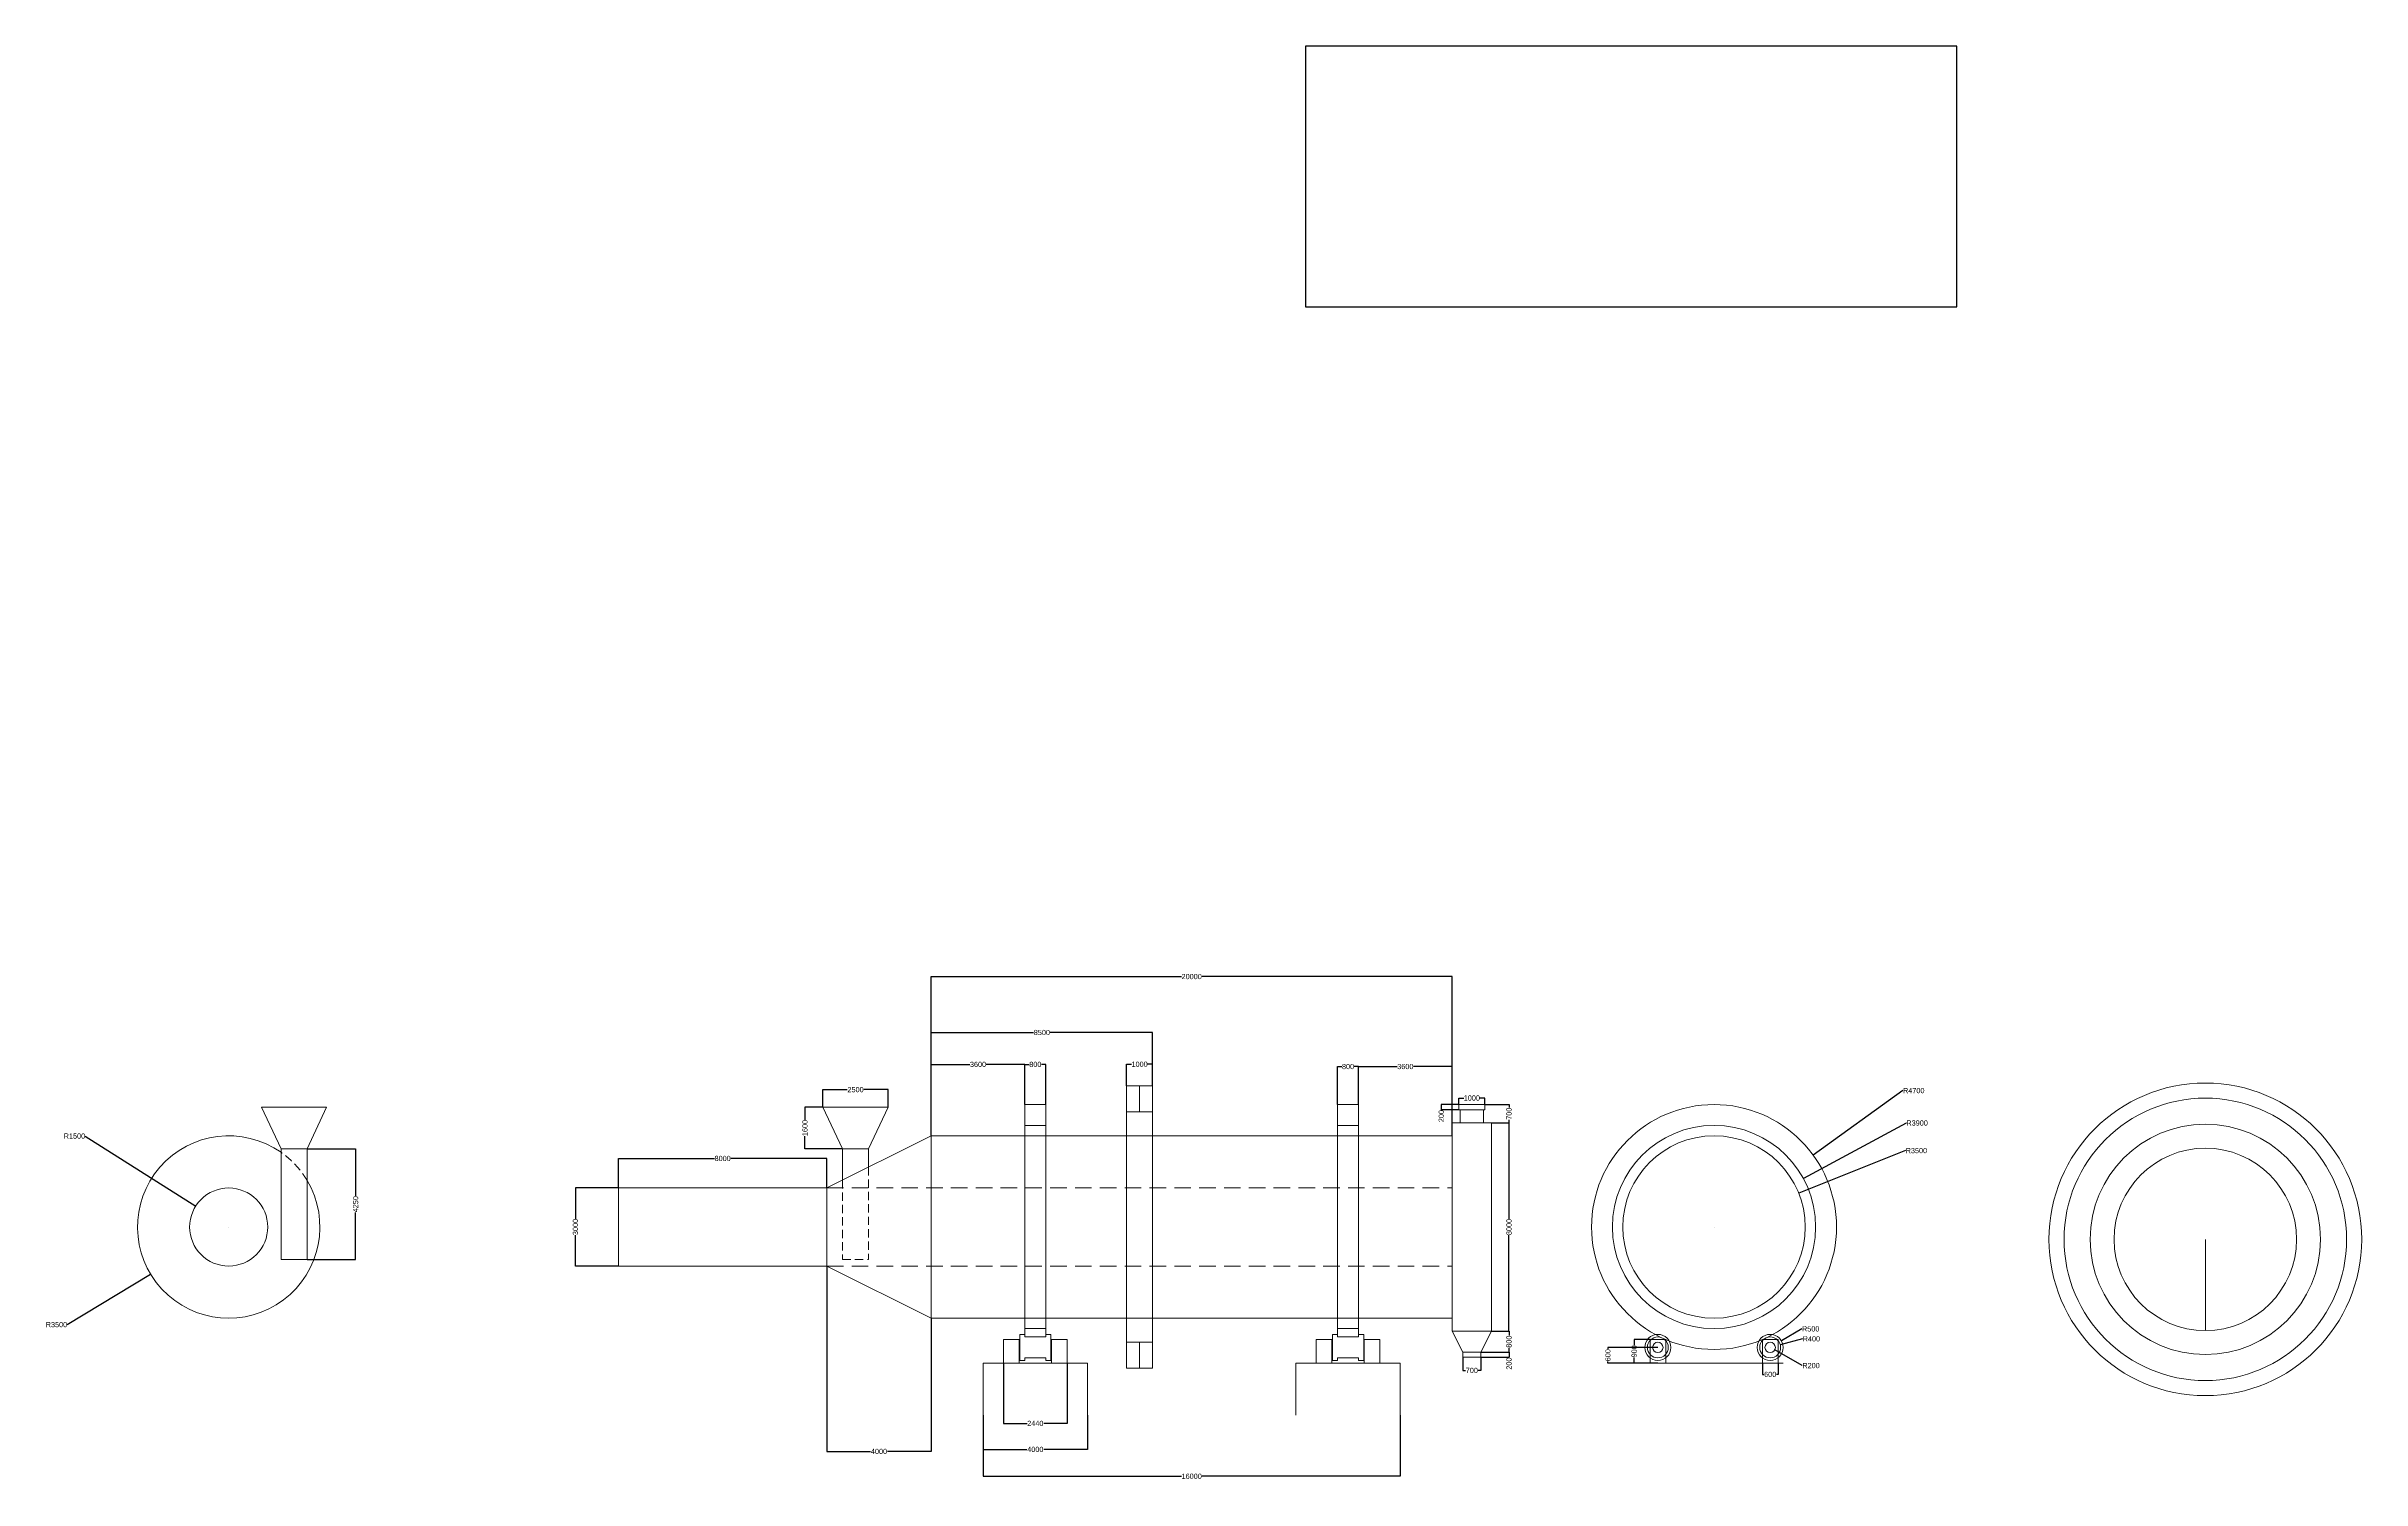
# Model space of a CAD drawing. Header units: millimetres. Extents: x -31392 to 57462, y -8726 to 46302.
import ezdxf

# ---------------------------------------------------------------- set-up
doc = ezdxf.new("R2010")
doc.units = ezdxf.units.MM
doc.linetypes.add('HIDDEN', pattern=[9.524999999999999, 6.35, -3.175])
doc.layers.add('Dimension', color=10, linetype='Continuous')
doc.layers.add('Hidden', color=7, linetype='HIDDEN', lineweight=18)
doc.layers.add('Solid line', color=7, linetype='Continuous', lineweight=18)
doc.styles.get("Standard").update_dxf_attribs({"font": 'arial.ttf'})
doc.dimstyles.get("Standard").update_dxf_attribs({"dimtxt": 200, "dimasz": 0.18, "dimexe": 0.18, "dimexo": 0.0625, "dimgap": 20, "dimtad": 0, "dimdec": 0, "dimzin": 0, "dimdsep": 46, "dimtxsty": 'Standard', "dimcen": 0.09, "dimadec": 0, "dimazin": 0, "dimtfac": 1, "dimtdec": 0, "dimtofl": 0, "dimtmove": 0, "dimatfit": 3, "dimfxl": 1, "dimtolj": 1, "dimtzin": 0, "dimarcsym": 0})
doc.dimstyles.new('Standard$4', dxfattribs={"dimtxt": 200, "dimasz": 0.18, "dimexe": 0.18, "dimexo": 0.0625, "dimgap": 20, "dimtad": 0, "dimtoh": 1, "dimdec": 0, "dimzin": 0, "dimdsep": 46, "dimtxsty": 'Standard', "dimcen": 0.09, "dimadec": 0, "dimazin": 0, "dimtfac": 1, "dimtdec": 0, "dimtofl": 0, "dimtmove": 0, "dimatfit": 3, "dimfxl": 1, "dimtolj": 1, "dimtzin": 0, "dimarcsym": 0})

# ---------------------------------------------------------------- blocks, each defined once
blk = doc.blocks.new('*D5')
at = {"layer": 'Defpoints', "color": 0, "transparency": 16777216}
for p in [(22812.84296285019, 5675.548020448492), (23812.84296285019, 5926.099673269448), (23812.84296285019, 5675.548020448492)]:
    blk.add_point(p, dxfattribs=at)
at = {"layer": 'Dimension', "color": 0, "lineweight": -2, "transparency": 16777216}
for p, q in [((22812.84296285019, 5675.610520448492), (22812.84296285019, 5926.279673269448)), ((22813.02296285019, 5926.099673269448), (23003.96165316397, 5926.099673269448)), ((23812.66296285019, 5926.099673269448), (23621.72427253641, 5926.099673269448)), ((23812.84296285019, 5675.610520448492), (23812.84296285019, 5926.279673269448))]:
    blk.add_line(p, q, dxfattribs=at)
at = {"layer": 'Dimension', "color": 0, "transparency": 16777216}
for points in [[(22813.02296285019, 5926.129673269447), (22813.02296285019, 5926.069673269448), (22812.84296285019, 5926.099673269448)], [(23812.66296285019, 5926.129673269447), (23812.66296285019, 5926.069673269448), (23812.84296285019, 5926.099673269448)]]:
    blk.add_solid(points, dxfattribs=at)
at = {"layer": 'Dimension', "color": 0, "transparency": 16777216, "insert": (23312.84296285019, 5926.099673269448), "char_height": 200, "attachment_point": 5}
blk.add_mtext('\\A1;1000', dxfattribs=at)
blk = doc.blocks.new('*D8')
at = {"layer": 'Defpoints', "color": 0, "transparency": 16777216}
for p in [(24062.84296285019, 4975.548020448494), (24062.84296285019, -3024.451979551507), (24739.53298954043, -3024.451979551507)]:
    blk.add_point(p, dxfattribs=at)
at = {"layer": 'Dimension', "color": 0, "lineweight": -2, "transparency": 16777216}
for p, q in [((24062.90546285019, 4975.548020448494), (24739.71298954043, 4975.548020448494)), ((24739.53298954043, 4975.368020448494), (24739.53298954043, 1293.979125496242)), ((24739.53298954043, -3024.271979551507), (24739.53298954043, 657.1169154007441)), ((24062.90546285019, -3024.451979551507), (24739.71298954043, -3024.451979551507))]:
    blk.add_line(p, q, dxfattribs=at)
at = {"layer": 'Dimension', "color": 0, "transparency": 16777216}
for points in [[(24739.50298954043, 4975.368020448494), (24739.56298954043, 4975.368020448494), (24739.53298954043, 4975.548020448494)], [(24739.50298954043, -3024.271979551507), (24739.56298954043, -3024.271979551507), (24739.53298954043, -3024.451979551507)]]:
    blk.add_solid(points, dxfattribs=at)
at = {"layer": 'Dimension', "color": 0, "transparency": 16777216, "insert": (24739.53298954042, 975.548020448486), "char_height": 200, "attachment_point": 5, "rotation": 90}
blk.add_mtext('\\A1;8000', dxfattribs=at)
blk = doc.blocks.new('*D9')
at = {"layer": 'Defpoints', "color": 0, "transparency": 16777216}
for p in [(22962.84296285019, -4024.451979551508), (23662.84296285019, -4024.451979551508), (23662.84296285019, -4531.256753402093)]:
    blk.add_point(p, dxfattribs=at)
at = {"layer": 'Dimension', "color": 0, "lineweight": -2, "transparency": 16777216}
for p, q in [((22962.84296285019, -4024.514479551508), (22962.84296285019, -4531.436753402093)), ((23662.84296285019, -4024.514479551508), (23662.84296285019, -4531.436753402093)), ((22963.02296285019, -4531.256753402093), (23073.06124388702, -4531.256753402093)), ((23662.66296285019, -4531.256753402093), (23552.62468181335, -4531.256753402093))]:
    blk.add_line(p, q, dxfattribs=at)
at = {"layer": 'Dimension', "color": 0, "transparency": 16777216}
for points in [[(22963.02296285019, -4531.226753402093), (22963.02296285019, -4531.286753402092), (22962.84296285019, -4531.256753402093)], [(23662.66296285019, -4531.226753402093), (23662.66296285019, -4531.286753402092), (23662.84296285019, -4531.256753402093)]]:
    blk.add_solid(points, dxfattribs=at)
at = {"layer": 'Dimension', "color": 0, "transparency": 16777216, "insert": (23312.84296285019, -4531.256753402093), "char_height": 200, "attachment_point": 5}
blk.add_mtext('\\A1;700', dxfattribs=at)
blk = doc.blocks.new('*D10')
at = {"layer": 'Defpoints', "color": 0, "transparency": 16777216}
for p in [(23662.84296285019, -3824.45197955151), (23662.84296285019, -4024.451979551509), (24739.71298954046, -4024.451979551509)]:
    blk.add_point(p, dxfattribs=at)
at = {"layer": 'Dimension', "color": 0, "lineweight": -2, "transparency": 16777216}
for p, q in [((23662.90546285019, -3824.45197955151), (24739.89298954046, -3824.45197955151)), ((23662.90546285019, -4024.451979551509), (24739.89298954046, -4024.451979551509)), ((24739.71298954046, -3824.63197955151), (24739.71298954046, -4024.27197955151)), ((24739.71298954046, -4024.451979551509), (24739.71298954046, -4024.631979551509))]:
    blk.add_line(p, q, dxfattribs=at)
at = {"layer": 'Dimension', "color": 0, "transparency": 16777216}
for points in [[(24739.68298954046, -3824.63197955151), (24739.74298954046, -3824.63197955151), (24739.71298954046, -3824.45197955151)], [(24739.68298954046, -4024.27197955151), (24739.74298954046, -4024.27197955151), (24739.71298954046, -4024.451979551509)]]:
    blk.add_solid(points, dxfattribs=at)
at = {"layer": 'Dimension', "color": 0, "transparency": 16777216, "insert": (24739.71298954045, -4266.937573003084), "char_height": 200, "attachment_point": 5, "rotation": 90}
blk.add_mtext('\\A1;200', dxfattribs=at)
blk = doc.blocks.new('*D11')
at = {"layer": 'Defpoints', "color": 0, "transparency": 16777216}
for p in [(24739.71298954044, -3024.451979551508), (24362.35645779449, -3824.451979551512), (24739.71298954044, -3824.451979551512)]:
    blk.add_point(p, dxfattribs=at)
at = {"layer": 'Dimension', "color": 0, "lineweight": -2, "transparency": 16777216}
for p, q in [((24739.65048954044, -3024.451979551508), (24739.53298954044, -3024.451979551508)), ((24739.71298954044, -3024.631979551508), (24739.71298954044, -3183.715281052192)), ((24362.41895779449, -3824.451979551512), (24739.89298954044, -3824.451979551512)), ((24739.71298954044, -3824.271979551512), (24739.71298954044, -3665.188678050828))]:
    blk.add_line(p, q, dxfattribs=at)
at = {"layer": 'Dimension', "color": 0, "transparency": 16777216}
for points in [[(24739.68298954044, -3024.631979551508), (24739.74298954044, -3024.631979551508), (24739.71298954044, -3024.451979551508)], [(24739.68298954044, -3824.271979551512), (24739.74298954044, -3824.271979551512), (24739.71298954044, -3824.451979551512)]]:
    blk.add_solid(points, dxfattribs=at)
at = {"layer": 'Dimension', "color": 0, "transparency": 16777216, "insert": (24739.71298954044, -3424.451979551516), "char_height": 200, "attachment_point": 5, "rotation": 90}
blk.add_mtext('\\A1;800', dxfattribs=at)
blk = doc.blocks.new('*D12')
at = {"layer": 'Defpoints', "color": 0, "transparency": 16777216}
for p in [(23812.84296285019, 5675.548020448494), (24739.71298954046, 5675.548020448494), (24062.84296285019, 4975.548020448494)]:
    blk.add_point(p, dxfattribs=at)
at = {"layer": 'Dimension', "color": 0, "lineweight": -2, "transparency": 16777216}
for p, q in [((23812.90546285019, 5675.548020448494), (24739.89298954046, 5675.548020448494)), ((24739.71298954046, 5675.368020448494), (24739.71298954046, 5565.329739411659)), ((24062.90546285019, 4975.548020448494), (24739.89298954046, 4975.548020448494)), ((24739.71298954046, 4975.728020448494), (24739.71298954046, 5085.766301485329))]:
    blk.add_line(p, q, dxfattribs=at)
at = {"layer": 'Dimension', "color": 0, "transparency": 16777216}
for points in [[(24739.68298954046, 5675.368020448494), (24739.74298954046, 5675.368020448494), (24739.71298954046, 5675.548020448494)], [(24739.68298954046, 4975.728020448494), (24739.74298954046, 4975.728020448494), (24739.71298954046, 4975.548020448494)]]:
    blk.add_solid(points, dxfattribs=at)
at = {"layer": 'Dimension', "color": 0, "transparency": 16777216, "insert": (24739.71298954045, 5325.548020448486), "char_height": 200, "attachment_point": 5, "rotation": 90}
blk.add_mtext('\\A1;700', dxfattribs=at)
blk = doc.blocks.new('*D13')
at = {"layer": 'Defpoints', "color": 0, "transparency": 16777216}
for p in [(22140.11812637413, 5475.548020448493), (22812.84296285019, 5675.548020448494), (22812.84296285019, 5475.548020448494)]:
    blk.add_point(p, dxfattribs=at)
at = {"layer": 'Dimension', "color": 0, "lineweight": -2, "transparency": 16777216}
for p, q in [((22812.78046285019, 5675.548020448494), (22139.93812637413, 5675.548020448493)), ((22812.78046285019, 5475.548020448494), (22139.93812637413, 5475.548020448493)), ((22140.11812637413, 5675.368020448493), (22140.11812637413, 5475.728020448493)), ((22140.11812637413, 5475.548020448493), (22140.11812637413, 5475.368020448493))]:
    blk.add_line(p, q, dxfattribs=at)
at = {"layer": 'Dimension', "color": 0, "transparency": 16777216}
for points in [[(22140.08812637413, 5675.368020448493), (22140.14812637413, 5675.368020448493), (22140.11812637413, 5675.548020448493)], [(22140.08812637413, 5475.728020448493), (22140.14812637413, 5475.728020448493), (22140.11812637413, 5475.548020448493)]]:
    blk.add_solid(points, dxfattribs=at)
at = {"layer": 'Dimension', "color": 0, "transparency": 16777216, "insert": (22140.11812637413, 5233.062426996918), "char_height": 200, "attachment_point": 5, "rotation": 90}
blk.add_mtext('\\A1;200', dxfattribs=at)
blk = doc.blocks.new('*D14')
at = {"layer": 'Defpoints', "color": 0, "transparency": 16777216}
for p in [(18962.84296285019, 7134.518856554016), (18162.84296285019, 5675.548020448494), (18962.84296285019, 5675.548020448494)]:
    blk.add_point(p, dxfattribs=at)
at = {"layer": 'Dimension', "color": 0, "lineweight": -2, "transparency": 16777216}
for p, q in [((18162.84296285019, 5675.610520448494), (18162.84296285019, 7134.698856554016)), ((18163.02296285019, 7134.518856554016), (18322.10626435087, 7134.518856554016)), ((18962.66296285019, 7134.518856554016), (18803.5796613495, 7134.518856554016)), ((18962.84296285019, 5675.610520448494), (18962.84296285019, 7134.698856554016))]:
    blk.add_line(p, q, dxfattribs=at)
at = {"layer": 'Dimension', "color": 0, "transparency": 16777216}
for points in [[(18163.02296285019, 7134.548856554015), (18163.02296285019, 7134.488856554016), (18162.84296285019, 7134.518856554016)], [(18962.66296285019, 7134.548856554015), (18962.66296285019, 7134.488856554016), (18962.84296285019, 7134.518856554016)]]:
    blk.add_solid(points, dxfattribs=at)
at = {"layer": 'Dimension', "color": 0, "transparency": 16777216, "insert": (18562.84296285019, 7134.518856554016), "char_height": 200, "attachment_point": 5}
blk.add_mtext('\\A1;800', dxfattribs=at)
blk = doc.blocks.new('*D15')
at = {"layer": 'Defpoints', "color": 0, "transparency": 16777216}
for p in [(-9437.157037149816, 2475.548020448495), (-11087.65944096697, -524.4519795515067), (-9437.157037149816, -524.4519795515064)]:
    blk.add_point(p, dxfattribs=at)
at = {"layer": 'Dimension', "color": 0, "lineweight": -2, "transparency": 16777216}
for p, q in [((-9437.219537149816, 2475.548020448495), (-11087.83944096697, 2475.548020448495)), ((-11087.65944096697, 2475.368020448495), (-11087.65944096697, 1293.77448702421)), ((-11087.65944096697, -524.2719795515068), (-11087.65944096697, 657.3215538727778)), ((-9437.219537149816, -524.4519795515064), (-11087.83944096697, -524.4519795515067))]:
    blk.add_line(p, q, dxfattribs=at)
at = {"layer": 'Dimension', "color": 0, "transparency": 16777216}
for points in [[(-11087.68944096697, 2475.368020448495), (-11087.62944096697, 2475.368020448495), (-11087.65944096697, 2475.548020448495)], [(-11087.68944096697, -524.2719795515068), (-11087.62944096697, -524.2719795515068), (-11087.65944096697, -524.4519795515067)]]:
    blk.add_solid(points, dxfattribs=at)
at = {"layer": 'Dimension', "color": 0, "transparency": 16777216, "insert": (-11087.65944096697, 975.548020448497), "char_height": 200, "attachment_point": 5, "rotation": 90}
blk.add_mtext('\\A1;3000', dxfattribs=at)
blk = doc.blocks.new('*D16')
at = {"layer": 'Defpoints', "color": 0, "transparency": 16777216}
for p in [(-1437.157037149812, 3606.629318801992), (-9437.157037149813, 2475.548020448494), (-1437.157037149812, 2475.548020448492)]:
    blk.add_point(p, dxfattribs=at)
at = {"layer": 'Dimension', "color": 0, "lineweight": -2, "transparency": 16777216}
for p, q in [((-9437.157037149813, 2475.610520448494), (-9437.157037149813, 3606.809318801992)), ((-9436.977037149813, 3606.629318801992), (-5755.588142197561, 3606.629318801992)), ((-1437.337037149812, 3606.629318801992), (-5118.725932102063, 3606.629318801992)), ((-1437.157037149812, 2475.610520448492), (-1437.157037149812, 3606.809318801992))]:
    blk.add_line(p, q, dxfattribs=at)
at = {"layer": 'Dimension', "color": 0, "transparency": 16777216}
for points in [[(-9436.977037149813, 3606.659318801992), (-9436.977037149813, 3606.599318801992), (-9437.157037149813, 3606.629318801992)], [(-1437.337037149812, 3606.659318801992), (-1437.337037149812, 3606.599318801992), (-1437.157037149812, 3606.629318801992)]]:
    blk.add_solid(points, dxfattribs=at)
at = {"layer": 'Dimension', "color": 0, "transparency": 16777216, "insert": (-5437.157037149812, 3606.629318801992), "char_height": 200, "attachment_point": 5}
blk.add_mtext('\\A1;8000', dxfattribs=at)
blk = doc.blocks.new('*D17')
at = {"layer": 'Defpoints', "color": 0, "transparency": 16777216}
for p in [(912.8429628501872, 6248.023104269945), (-1587.157037149813, 5575.548020448497), (912.8429628501872, 5575.548020448497)]:
    blk.add_point(p, dxfattribs=at)
at = {"layer": 'Dimension', "color": 0, "lineweight": -2, "transparency": 16777216}
for p, q in [((-1587.157037149813, 5575.610520448497), (-1587.157037149813, 6248.203104269945)), ((-1586.977037149813, 6248.023104269945), (-657.1570371498128, 6248.023104269945)), ((912.6629628501872, 6248.023104269945), (-17.15703714981277, 6248.023104269945)), ((912.8429628501872, 5575.610520448497), (912.8429628501872, 6248.203104269945))]:
    blk.add_line(p, q, dxfattribs=at)
at = {"layer": 'Dimension', "color": 0, "transparency": 16777216}
for points in [[(-1586.977037149813, 6248.053104269945), (-1586.977037149813, 6247.993104269945), (-1587.157037149813, 6248.023104269945)], [(912.6629628501872, 6248.053104269945), (912.6629628501872, 6247.993104269945), (912.8429628501872, 6248.023104269945)]]:
    blk.add_solid(points, dxfattribs=at)
at = {"layer": 'Dimension', "color": 0, "transparency": 16777216, "insert": (-337.1570371498128, 6248.023104269945), "char_height": 200, "attachment_point": 5}
blk.add_mtext('\\A1;2500', dxfattribs=at)
blk = doc.blocks.new('*D18')
at = {"layer": 'Defpoints', "color": 0, "transparency": 16777216}
for p in [(-1587.157037149814, 5575.548020448499), (-2278.90013491118, 3975.548020448499), (-837.1570371498133, 3975.548020448499)]:
    blk.add_point(p, dxfattribs=at)
at = {"layer": 'Dimension', "color": 0, "lineweight": -2, "transparency": 16777216}
for p, q in [((-1587.219537149814, 5575.548020448499), (-2279.080134911181, 5575.548020448498)), ((-2278.900134911181, 5575.368020448498), (-2278.90013491118, 5084.42933013472)), ((-2278.90013491118, 3975.728020448499), (-2278.90013491118, 4466.666710762277)), ((-837.2195371498133, 3975.548020448499), (-2279.08013491118, 3975.548020448499))]:
    blk.add_line(p, q, dxfattribs=at)
at = {"layer": 'Dimension', "color": 0, "transparency": 16777216}
for points in [[(-2278.930134911181, 5575.368020448498), (-2278.870134911181, 5575.368020448498), (-2278.900134911181, 5575.548020448498)], [(-2278.930134911181, 3975.728020448499), (-2278.87013491118, 3975.728020448499), (-2278.90013491118, 3975.548020448499)]]:
    blk.add_solid(points, dxfattribs=at)
at = {"layer": 'Dimension', "color": 0, "transparency": 16777216, "insert": (-2278.900134911179, 4775.548020448498), "char_height": 200, "attachment_point": 5, "rotation": 90}
blk.add_mtext('\\A1;1600', dxfattribs=at)
blk = doc.blocks.new('*D20')
at = {"layer": 'Defpoints', "color": 0, "transparency": 16777216}
for p in [(36418.23432816083, 3726.931051597092), (32607.73679950297, 975.5480204484957)]:
    blk.add_point(p, dxfattribs=at)
at = {"layer": 'Dimension', "color": 0, "lineweight": -2, "transparency": 16777216}
for p, q in [((39858.6391105197, 6211.087324439179), (36418.38026210873, 3727.036423713178)), ((39858.81911051971, 6211.087324439179), (39858.6391105197, 6211.087324439179)), ((32607.64679950297, 975.5480204484957), (32607.82679950297, 975.5480204484957)), ((32607.73679950297, 975.4580204484955), (32607.73679950297, 975.6380204484976))]:
    blk.add_line(p, q, dxfattribs=at)
at = {"layer": 'Dimension', "color": 0, "transparency": 16777216}
blk.add_solid([(36418.36270008938, 3727.060746037827), (36418.39782412808, 3727.012101388527), (36418.23432816083, 3726.931051597092)], dxfattribs=at)
at = {"layer": 'Dimension', "color": 0, "transparency": 16777216, "insert": (40272.81638200676, 6211.087324439182), "char_height": 200, "attachment_point": 5}
blk.add_mtext('\\A1;R4700', dxfattribs=at)
blk = doc.blocks.new('*D21')
at = {"layer": 'Defpoints', "color": 0, "transparency": 16777216}
for p in [(36037.97335086809, 2831.208873535286), (32607.73679950303, 975.5480204484847)]:
    blk.add_point(p, dxfattribs=at)
at = {"layer": 'Dimension', "color": 0, "lineweight": -2, "transparency": 16777216}
for p, q in [((39987.47755050911, 4967.778822176055), (36038.13166947816, 2831.294519420813)), ((39987.65755050912, 4967.778822176057), (39987.47755050911, 4967.778822176055)), ((32607.64679950303, 975.5480204484847), (32607.82679950304, 975.5480204484847)), ((32607.73679950304, 975.4580204484846), (32607.73679950304, 975.6380204484849))]:
    blk.add_line(p, q, dxfattribs=at)
at = {"layer": 'Dimension', "color": 0, "transparency": 16777216}
blk.add_solid([(36038.1173951639, 2831.320905855824), (36038.14594379241, 2831.268132985802), (36037.97335086809, 2831.208873535286)], dxfattribs=at)
at = {"layer": 'Dimension', "color": 0, "transparency": 16777216, "insert": (40401.65482199615, 4967.778822176053), "char_height": 200, "attachment_point": 5}
blk.add_mtext('\\A1;R3900', dxfattribs=at)
blk = doc.blocks.new('*D22')
at = {"layer": 'Defpoints', "color": 0, "transparency": 16777216}
for p in [(35858.6437636952, 2272.31473430509), (32607.736799503, 975.548020448492)]:
    blk.add_point(p, dxfattribs=at)
at = {"layer": 'Dimension', "color": 0, "lineweight": -2, "transparency": 16777216}
for p, q in [((39959.5746067544, 3908.150724594176), (35858.81095319622, 2272.38142516466)), ((39959.7546067544, 3908.150724594174), (39959.5746067544, 3908.150724594176)), ((32607.646799503, 975.5480204484902), (32607.826799503, 975.5480204484938)), ((32607.73679950299, 975.4580204484901), (32607.73679950299, 975.6380204484922))]:
    blk.add_line(p, q, dxfattribs=at)
at = {"layer": 'Dimension', "color": 0, "transparency": 16777216}
blk.add_solid([(35858.79983805296, 2272.409290081496), (35858.82206833948, 2272.353560247824), (35858.6437636952, 2272.31473430509)], dxfattribs=at)
at = {"layer": 'Dimension', "color": 0, "transparency": 16777216, "insert": (40373.75187824143, 3908.150724594174), "char_height": 200, "attachment_point": 5}
blk.add_mtext('\\A1;R3500', dxfattribs=at)
blk = doc.blocks.new('*D23')
at = {"layer": 'Defpoints', "color": 0, "transparency": 16777216}
for p in [(35195.06414965659, -3394.831548006452), (34763.08993438056, -3646.621693438408)]:
    blk.add_point(p, dxfattribs=at)
at = {"layer": 'Dimension', "color": 0, "lineweight": -2, "transparency": 16777216}
for p, q in [((35981.47727927088, -2936.445215505901), (35195.21966037409, -3394.740903554097)), ((35981.65727927088, -2936.445215505901), (35981.47727927088, -2936.445215505901)), ((34762.99993438057, -3646.62169343841), (34763.17993438056, -3646.62169343841)), ((34763.08993438056, -3646.71169343841), (34763.08993438056, -3646.531693438408))]:
    blk.add_line(p, q, dxfattribs=at)
at = {"layer": 'Dimension', "color": 0, "transparency": 16777216}
blk.add_solid([(35195.20455296536, -3394.71498510118), (35195.23476778281, -3394.76682200701), (35195.06414965659, -3394.831548006452)], dxfattribs=at)
at = {"layer": 'Dimension', "color": 0, "transparency": 16777216, "insert": (36317.96014420948, -2936.445215505899), "char_height": 200, "attachment_point": 5}
blk.add_mtext('\\A1;R500', dxfattribs=at)
blk = doc.blocks.new('*D24')
at = {"layer": 'Defpoints', "color": 0, "transparency": 16777216}
for p in [(35149.82596232276, -3544.468648004173), (34763.08993438054, -3646.62169343843)]:
    blk.add_point(p, dxfattribs=at)
at = {"layer": 'Dimension', "color": 0, "lineweight": -2, "transparency": 16777216}
for p, q in [((36007.50352091013, -3317.92038696807), (35149.99999353533, -3544.422679133728)), ((34762.99993438055, -3646.62169343843), (34763.17993438055, -3646.62169343843)), ((34763.08993438054, -3646.71169343843), (34763.08993438055, -3646.53169343843))]:
    blk.add_line(p, q, dxfattribs=at)
at = {"layer": 'Dimension', "color": 0, "transparency": 16777216}
blk.add_solid([(35149.99233205692, -3544.393673931632), (35150.00765501374, -3544.451684335825), (35149.82596232276, -3544.468648004173)], dxfattribs=at)
at = {"layer": 'Dimension', "color": 0, "transparency": 16777216, "insert": (36343.80638584874, -3317.92038696807), "char_height": 200, "attachment_point": 5}
blk.add_mtext('\\A1;R400', dxfattribs=at)
blk = doc.blocks.new('*D25')
at = {"layer": 'Defpoints', "color": 0, "transparency": 16777216}
for p in [(34763.08993438057, -3646.621693438421), (34937.01800313716, -3745.358854115642)]:
    blk.add_point(p, dxfattribs=at)
at = {"layer": 'Dimension', "color": 0, "lineweight": -2, "transparency": 16777216}
for p, q in [((34762.99993438058, -3646.621693438421), (34763.17993438057, -3646.621693438421)), ((34763.08993438057, -3646.711693438421), (34763.08993438057, -3646.531693438421)), ((35994.38627545438, -4345.615855444727), (34937.17453839903, -3745.447717560251)), ((35994.56627545441, -4345.61585544473), (35994.38627545438, -4345.615855444727))]:
    blk.add_line(p, q, dxfattribs=at)
at = {"layer": 'Dimension', "color": 0, "transparency": 16777216}
blk.add_solid([(34937.18934897313, -3745.421628349939), (34937.15972782493, -3745.473806770566), (34937.01800313716, -3745.358854115642)], dxfattribs=at)
at = {"layer": 'Dimension', "color": 0, "transparency": 16777216, "insert": (36330.86914039301, -4345.615855444734), "char_height": 200, "attachment_point": 5}
blk.add_mtext('\\A1;R200', dxfattribs=at)
blk = doc.blocks.new('*D26')
at = {"layer": 'Defpoints', "color": 0, "transparency": 16777216}
for p in [(34463.08993438055, -4246.621693438423), (35063.08993438055, -4246.621693438423), (35063.08993438055, -4683.948820623627)]:
    blk.add_point(p, dxfattribs=at)
at = {"layer": 'Dimension', "color": 0, "lineweight": -2, "transparency": 16777216}
for p, q in [((34463.08993438055, -4246.684193438423), (34463.08993438055, -4684.128820623628)), ((35063.08993438055, -4246.684193438423), (35063.08993438055, -4684.128820623628)), ((34463.26993438055, -4683.948820623627), (34521.94395893717, -4683.948820623627)), ((35062.90993438055, -4683.948820623627), (35004.23590982393, -4683.948820623627))]:
    blk.add_line(p, q, dxfattribs=at)
at = {"layer": 'Dimension', "color": 0, "transparency": 16777216}
for points in [[(34463.26993438055, -4683.918820623628), (34463.26993438055, -4683.978820623627), (34463.08993438055, -4683.948820623627)], [(35062.90993438055, -4683.918820623628), (35062.90993438055, -4683.978820623627), (35063.08993438055, -4683.948820623627)]]:
    blk.add_solid(points, dxfattribs=at)
at = {"layer": 'Dimension', "color": 0, "transparency": 16777216, "insert": (34763.08993438055, -4683.948820623627), "char_height": 200, "attachment_point": 5}
blk.add_mtext('\\A1;600', dxfattribs=at)
blk = doc.blocks.new('*D27')
at = {"layer": 'Defpoints', "color": 0, "transparency": 16777216}
for p in [(30152.38366462542, -3346.621693438425), (29542.01173608174, -4246.621693438425), (30152.38366462542, -4246.621693438425)]:
    blk.add_point(p, dxfattribs=at)
at = {"layer": 'Dimension', "color": 0, "lineweight": -2, "transparency": 16777216}
for p, q in [((30152.32116462542, -3346.621693438425), (29541.83173608174, -3346.621693438425)), ((29542.01173608174, -3346.801693438425), (29542.01173608174, -3556.021420587129)), ((30152.32116462542, -4246.621693438425), (29541.83173608174, -4246.621693438425)), ((29542.01173608174, -4246.441693438424), (29542.01173608174, -4037.221966289721))]:
    blk.add_line(p, q, dxfattribs=at)
at = {"layer": 'Dimension', "color": 0, "transparency": 16777216}
for points in [[(29541.98173608174, -3346.801693438425), (29542.04173608174, -3346.801693438425), (29542.01173608174, -3346.621693438425)], [(29541.98173608174, -4246.441693438424), (29542.04173608174, -4246.441693438424), (29542.01173608174, -4246.621693438425)]]:
    blk.add_solid(points, dxfattribs=at)
at = {"layer": 'Dimension', "color": 0, "transparency": 16777216, "insert": (29542.01173608173, -3796.621693438432), "char_height": 200, "attachment_point": 5, "rotation": 90}
blk.add_mtext('\\A1;900', dxfattribs=at)
blk = doc.blocks.new('*D28')
at = {"layer": 'Defpoints', "color": 0, "transparency": 16777216}
for p in [(-24392.99689218869, 975.5480204484811), (-27387.62731454383, -836.1331417611727)]:
    blk.add_point(p, dxfattribs=at)
at = {"layer": 'Dimension', "color": 0, "lineweight": -2, "transparency": 16777216}
for p, q in [((-24393.08689218869, 975.5480204484793), (-24392.90689218869, 975.5480204484829)), ((-24392.99689218869, 975.458020448481), (-24392.99689218869, 975.6380204484813)), ((-30588.75288624814, -2772.739025689689), (-27387.78132410841, -836.226313935229)), ((-30588.93288624814, -2772.739025689689), (-30588.75288624814, -2772.739025689689))]:
    blk.add_line(p, q, dxfattribs=at)
at = {"layer": 'Dimension', "color": 0, "transparency": 16777216}
blk.add_solid([(-27387.79685280409, -836.2006456744657), (-27387.76579541273, -836.2519821959922), (-27387.62731454383, -836.1331417611727)], dxfattribs=at)
at = {"layer": 'Dimension', "color": 0, "transparency": 16777216, "insert": (-31002.93015773518, -2772.739025689689), "char_height": 200, "attachment_point": 5}
blk.add_mtext('\\A1;R3500', dxfattribs=at)
blk = doc.blocks.new('*D29')
at = {"layer": 'Defpoints', "color": 0, "transparency": 16777216}
for p in [(-25659.83068434311, 1778.749205118776), (-24392.99689218872, 975.5480204484993)]:
    blk.add_point(p, dxfattribs=at)
at = {"layer": 'Dimension', "color": 0, "lineweight": -2, "transparency": 16777216}
for p, q in [((-29898.46853404971, 4466.027036782803), (-29898.28853404971, 4466.027036782803)), ((-29898.28853404971, 4466.027036782803), (-25659.98270439817, 1778.845589260936)), ((-24393.08689218871, 975.5480204484993), (-24392.90689218871, 975.5480204484975)), ((-24392.99689218872, 975.458020448501), (-24392.99689218871, 975.6380204484994))]:
    blk.add_line(p, q, dxfattribs=at)
at = {"layer": 'Dimension', "color": 0, "transparency": 16777216}
blk.add_solid([(-25659.96664037447, 1778.870925936781), (-25659.99876842186, 1778.820252585092), (-25659.83068434311, 1778.749205118776)], dxfattribs=at)
at = {"layer": 'Dimension', "color": 0, "transparency": 16777216, "insert": (-30312.46580553675, 4466.027036782802), "char_height": 200, "attachment_point": 5}
blk.add_mtext('\\A1;R1500', dxfattribs=at)
blk = doc.blocks.new('*D30')
at = {"layer": 'Defpoints', "color": 0, "transparency": 16777216}
for p in [(-21385.91409400665, 3975.5480204485), (-21385.91409400665, -274.4519795515008), (-19522.93338975713, -274.4519795515005)]:
    blk.add_point(p, dxfattribs=at)
at = {"layer": 'Dimension', "color": 0, "lineweight": -2, "transparency": 16777216}
for p, q in [((-21385.85159400665, 3975.5480204485), (-19522.75338975713, 3975.5480204485)), ((-19522.93338975713, 3975.3680204485), (-19522.93338975713, 2172.867256464871)), ((-19522.93338975713, -274.2719795515005), (-19522.93338975713, 1528.228784432129)), ((-21385.85159400665, -274.4519795515008), (-19522.75338975713, -274.4519795515005))]:
    blk.add_line(p, q, dxfattribs=at)
at = {"layer": 'Dimension', "color": 0, "transparency": 16777216}
for points in [[(-19522.96338975713, 3975.3680204485), (-19522.90338975714, 3975.3680204485), (-19522.93338975713, 3975.5480204485)], [(-19522.96338975713, -274.2719795515005), (-19522.90338975714, -274.2719795515005), (-19522.93338975713, -274.4519795515005)]]:
    blk.add_solid(points, dxfattribs=at)
at = {"layer": 'Dimension', "color": 0, "transparency": 16777216, "insert": (-19522.93338975713, 1850.548020448505), "char_height": 200, "attachment_point": 5, "rotation": 90}
blk.add_mtext('\\A1;4250', dxfattribs=at)
blk = doc.blocks.new('*D31')
at = {"layer": 'Defpoints', "color": 0, "transparency": 16777216}
for p in [(28535.18830921157, -4246.621693438425), (30452.38366462542, -3646.621693438424), (30452.38366462542, -4246.621693438425)]:
    blk.add_point(p, dxfattribs=at)
at = {"layer": 'Dimension', "color": 0, "lineweight": -2, "transparency": 16777216}
for p, q in [((30452.32116462542, -3646.621693438424), (28535.00830921157, -3646.621693438425)), ((30452.32116462542, -4246.621693438425), (28535.00830921157, -4246.621693438425)), ((28535.18830921157, -3646.801693438425), (28535.18830921157, -3705.475717995041)), ((28535.18830921157, -4246.441693438424), (28535.18830921157, -4187.767668881808))]:
    blk.add_line(p, q, dxfattribs=at)
at = {"layer": 'Dimension', "color": 0, "transparency": 16777216}
for points in [[(28535.15830921158, -3646.801693438425), (28535.21830921157, -3646.801693438425), (28535.18830921157, -3646.621693438425)], [(28535.15830921158, -4246.441693438424), (28535.21830921157, -4246.441693438424), (28535.18830921157, -4246.621693438425)]]:
    blk.add_solid(points, dxfattribs=at)
at = {"layer": 'Dimension', "color": 0, "transparency": 16777216, "insert": (28535.18830921157, -3946.621693438432), "char_height": 200, "attachment_point": 5, "rotation": 90}
blk.add_mtext('\\A1;600', dxfattribs=at)
blk = doc.blocks.new('*D32')
at = {"layer": 'Defpoints', "color": 0, "transparency": 16777216}
for p in [(-1437.157037149812, -524.4519795515071), (2562.842962850186, -2524.451979551508), (2562.842962850186, -7640.837419149058)]:
    blk.add_point(p, dxfattribs=at)
at = {"layer": 'Dimension', "color": 0, "lineweight": -2, "transparency": 16777216}
for p, q in [((-1437.157037149812, -524.5144795515071), (-1437.157037149813, -7641.017419149059)), ((2562.842962850186, -2524.514479551508), (2562.842962850186, -7641.017419149059)), ((-1436.977037149813, -7640.837419149058), (240.5237268338155, -7640.837419149058)), ((2562.662962850186, -7640.837419149058), (885.1621988665577, -7640.837419149058))]:
    blk.add_line(p, q, dxfattribs=at)
at = {"layer": 'Dimension', "color": 0, "transparency": 16777216}
for points in [[(-1436.977037149813, -7640.807419149059), (-1436.977037149813, -7640.867419149058), (-1437.157037149813, -7640.837419149058)], [(2562.662962850186, -7640.807419149059), (2562.662962850186, -7640.867419149058), (2562.842962850186, -7640.837419149058)]]:
    blk.add_solid(points, dxfattribs=at)
at = {"layer": 'Dimension', "color": 0, "transparency": 16777216, "insert": (562.8429628501866, -7640.837419149058), "char_height": 200, "attachment_point": 5}
blk.add_mtext('\\A1;4000', dxfattribs=at)
blk = doc.blocks.new('*D33')
at = {"layer": 'Defpoints', "color": 0, "transparency": 16777216}
for p in [(6162.842962850187, 7217.181486948932), (6162.842962850187, 5675.548020448494), (2562.842962850188, 4475.548020448494)]:
    blk.add_point(p, dxfattribs=at)
at = {"layer": 'Dimension', "color": 0, "lineweight": -2, "transparency": 16777216}
for p, q in [((2562.842962850188, 4475.610520448494), (2562.842962850188, 7217.361486948932)), ((2563.022962850188, 7217.181486948932), (4044.616496274471, 7217.181486948932)), ((6162.662962850187, 7217.181486948932), (4681.069429425904, 7217.181486948932)), ((6162.842962850187, 5675.610520448494), (6162.842962850187, 7217.361486948932))]:
    blk.add_line(p, q, dxfattribs=at)
at = {"layer": 'Dimension', "color": 0, "transparency": 16777216}
for points in [[(2563.022962850188, 7217.211486948931), (2563.022962850188, 7217.151486948932), (2562.842962850188, 7217.181486948932)], [(6162.662962850187, 7217.211486948931), (6162.662962850187, 7217.151486948932), (6162.842962850187, 7217.181486948932)]]:
    blk.add_solid(points, dxfattribs=at)
at = {"layer": 'Dimension', "color": 0, "transparency": 16777216, "insert": (4362.842962850187, 7217.181486948932), "char_height": 200, "attachment_point": 5}
blk.add_mtext('\\A1;3600', dxfattribs=at)
blk = doc.blocks.new('*D34')
at = {"layer": 'Defpoints', "color": 0, "transparency": 16777216}
for p in [(4562.842962850191, -6246.621693438422), (8562.84296285019, -6246.621693438422), (8562.84296285019, -7563.324148862404)]:
    blk.add_point(p, dxfattribs=at)
at = {"layer": 'Dimension', "color": 0, "lineweight": -2, "transparency": 16777216}
for p, q in [((4562.842962850191, -6246.684193438422), (4562.842962850191, -7563.504148862405)), ((8562.84296285019, -6246.684193438422), (8562.84296285019, -7563.504148862405)), ((4563.022962850191, -7563.324148862404), (6240.52372683382, -7563.324148862404)), ((8562.66296285019, -7563.324148862404), (6885.162198866562, -7563.324148862404))]:
    blk.add_line(p, q, dxfattribs=at)
at = {"layer": 'Dimension', "color": 0, "transparency": 16777216}
for points in [[(4563.022962850191, -7563.294148862405), (4563.022962850191, -7563.354148862404), (4562.842962850191, -7563.324148862404)], [(8562.66296285019, -7563.294148862405), (8562.66296285019, -7563.354148862404), (8562.84296285019, -7563.324148862404)]]:
    blk.add_solid(points, dxfattribs=at)
at = {"layer": 'Dimension', "color": 0, "transparency": 16777216, "insert": (6562.842962850191, -7563.324148862404), "char_height": 200, "attachment_point": 5}
blk.add_mtext('\\A1;4000', dxfattribs=at)
blk = doc.blocks.new('*D35')
at = {"layer": 'Defpoints', "color": 0, "transparency": 16777216}
for p in [(5342.842962850194, -4246.621693438421), (7782.842962850187, -4246.621693438422), (7782.842962850187, -6565.053559743814)]:
    blk.add_point(p, dxfattribs=at)
at = {"layer": 'Dimension', "color": 0, "lineweight": -2, "transparency": 16777216}
for p, q in [((5342.842962850194, -4246.684193438421), (5342.842962850194, -6565.233559743814)), ((7782.842962850187, -4246.684193438422), (7782.842962850187, -6565.233559743814)), ((5343.022962850195, -6565.053559743814), (6242.842962850191, -6565.053559743814)), ((7782.662962850187, -6565.053559743814), (6882.842962850191, -6565.053559743814))]:
    blk.add_line(p, q, dxfattribs=at)
at = {"layer": 'Dimension', "color": 0, "transparency": 16777216}
for points in [[(5343.022962850195, -6565.023559743814), (5343.022962850195, -6565.083559743814), (5342.842962850194, -6565.053559743814)], [(7782.662962850187, -6565.023559743814), (7782.662962850187, -6565.083559743814), (7782.842962850187, -6565.053559743814)]]:
    blk.add_solid(points, dxfattribs=at)
at = {"layer": 'Dimension', "color": 0, "transparency": 16777216, "insert": (6562.842962850191, -6565.053559743814), "char_height": 200, "attachment_point": 5}
blk.add_mtext('\\A1;2440', dxfattribs=at)
blk = doc.blocks.new('*D36')
at = {"layer": 'Defpoints', "color": 0, "transparency": 16777216}
for p in [(4562.842962850191, -6246.621693438422), (20562.84296285019, -6246.621693438422), (20562.84296285019, -8594.38461266717)]:
    blk.add_point(p, dxfattribs=at)
at = {"layer": 'Dimension', "color": 0, "lineweight": -2, "transparency": 16777216}
for p, q in [((4562.842962850191, -6246.684193438422), (4562.842962850191, -8594.56461266717)), ((20562.84296285019, -6246.684193438422), (20562.84296285019, -8594.56461266717)), ((4563.022962850191, -8594.38461266717), (12176.26724661554, -8594.38461266717)), ((20562.66296285019, -8594.38461266717), (12949.41867908484, -8594.38461266717))]:
    blk.add_line(p, q, dxfattribs=at)
at = {"layer": 'Dimension', "color": 0, "transparency": 16777216}
for points in [[(4563.022962850191, -8594.35461266717), (4563.022962850191, -8594.414612667171), (4562.842962850191, -8594.38461266717)], [(20562.66296285019, -8594.35461266717), (20562.66296285019, -8594.414612667171), (20562.84296285019, -8594.38461266717)]]:
    blk.add_solid(points, dxfattribs=at)
at = {"layer": 'Dimension', "color": 0, "transparency": 16777216, "insert": (12562.84296285019, -8594.38461266717), "char_height": 200, "attachment_point": 5}
blk.add_mtext('\\A1;16000', dxfattribs=at)
blk = doc.blocks.new('*D38')
at = {"layer": 'Defpoints', "color": 0, "transparency": 16777216}
for p in [(18962.66296285019, 7134.548856554014), (18962.66296285019, 7134.518856554016), (22562.84296285019, 4475.548020448494)]:
    blk.add_point(p, dxfattribs=at)
at = {"layer": 'Dimension', "color": 0, "lineweight": -2, "transparency": 16777216}
for p, q in [((18962.66296285019, 7134.486356554014), (18962.66296285019, 7134.338856554015)), ((18962.84296285019, 7134.518856554016), (20444.52649627447, 7134.518856554016)), ((22562.66296285019, 7134.518856554016), (21080.9794294259, 7134.518856554016)), ((22562.84296285019, 4475.610520448494), (22562.84296285019, 7134.698856554016))]:
    blk.add_line(p, q, dxfattribs=at)
at = {"layer": 'Dimension', "color": 0, "transparency": 16777216}
for points in [[(18962.84296285019, 7134.548856554015), (18962.84296285019, 7134.488856554016), (18962.66296285019, 7134.518856554016)], [(22562.66296285019, 7134.548856554015), (22562.66296285019, 7134.488856554016), (22562.84296285019, 7134.518856554016)]]:
    blk.add_solid(points, dxfattribs=at)
at = {"layer": 'Dimension', "color": 0, "transparency": 16777216, "insert": (20762.75296285019, 7134.518856554016), "char_height": 200, "attachment_point": 5}
blk.add_mtext('\\A1;3600', dxfattribs=at)
blk = doc.blocks.new('*D39')
at = {"layer": 'Defpoints', "color": 0, "transparency": 16777216}
for p in [(6962.842962850187, 7217.211486948931), (6162.842962850187, 5675.548020448494), (6962.842962850187, 5675.548020448494)]:
    blk.add_point(p, dxfattribs=at)
at = {"layer": 'Dimension', "color": 0, "lineweight": -2, "transparency": 16777216}
for p, q in [((6162.842962850187, 5675.610520448494), (6162.842962850187, 7217.391486948931)), ((6163.022962850187, 7217.211486948931), (6322.106264350869, 7217.211486948931)), ((6962.662962850187, 7217.211486948931), (6803.579661349505, 7217.211486948931)), ((6962.842962850187, 5675.610520448494), (6962.842962850187, 7217.391486948931))]:
    blk.add_line(p, q, dxfattribs=at)
at = {"layer": 'Dimension', "color": 0, "transparency": 16777216}
for points in [[(6163.022962850187, 7217.24148694893), (6163.022962850187, 7217.181486948931), (6162.842962850187, 7217.211486948931)], [(6962.662962850187, 7217.24148694893), (6962.662962850187, 7217.181486948931), (6962.842962850187, 7217.211486948931)]]:
    blk.add_solid(points, dxfattribs=at)
at = {"layer": 'Dimension', "color": 0, "transparency": 16777216, "insert": (6562.842962850187, 7217.211486948931), "char_height": 200, "attachment_point": 5}
blk.add_mtext('\\A1;800', dxfattribs=at)
blk = doc.blocks.new('*D40')
at = {"layer": 'Defpoints', "color": 0, "transparency": 16777216}
for p in [(11062.84296285019, 7221.661577113162), (10062.84296285019, 6396.469013789905), (11062.84296285019, 6396.469013789905)]:
    blk.add_point(p, dxfattribs=at)
at = {"layer": 'Dimension', "color": 0, "lineweight": -2, "transparency": 16777216}
for p, q in [((10062.84296285019, 6396.531513789905), (10062.84296285019, 7221.841577113162)), ((10063.02296285019, 7221.661577113162), (10253.96165316397, 7221.661577113162)), ((11062.66296285019, 7221.661577113162), (10871.72427253641, 7221.661577113162)), ((11062.84296285019, 6396.531513789905), (11062.84296285019, 7221.841577113162))]:
    blk.add_line(p, q, dxfattribs=at)
at = {"layer": 'Dimension', "color": 0, "transparency": 16777216}
for points in [[(10063.02296285019, 7221.691577113162), (10063.02296285019, 7221.631577113162), (10062.84296285019, 7221.661577113162)], [(11062.66296285019, 7221.691577113162), (11062.66296285019, 7221.631577113162), (11062.84296285019, 7221.661577113162)]]:
    blk.add_solid(points, dxfattribs=at)
at = {"layer": 'Dimension', "color": 0, "transparency": 16777216, "insert": (10562.84296285019, 7221.661577113162), "char_height": 200, "attachment_point": 5}
blk.add_mtext('\\A1;1000', dxfattribs=at)
blk = doc.blocks.new('*D41')
at = {"layer": 'Defpoints', "color": 0, "transparency": 16777216}
for p in [(11062.84296285019, 8441.319138794715), (2562.842962850188, 7221.661577113162), (11062.84296285019, 7221.841577113162)]:
    blk.add_point(p, dxfattribs=at)
at = {"layer": 'Dimension', "color": 0, "lineweight": -2, "transparency": 16777216}
for p, q in [((2562.842962850188, 7221.724077113162), (2562.842962850188, 8441.499138794716)), ((2563.022962850188, 8441.319138794715), (6494.411857802438, 8441.319138794715)), ((11062.66296285019, 8441.319138794715), (7131.274067897936, 8441.319138794715)), ((11062.84296285019, 7221.904077113162), (11062.84296285019, 8441.499138794716))]:
    blk.add_line(p, q, dxfattribs=at)
at = {"layer": 'Dimension', "color": 0, "transparency": 16777216}
for points in [[(2563.022962850188, 8441.349138794716), (2563.022962850188, 8441.289138794715), (2562.842962850188, 8441.319138794715)], [(11062.66296285019, 8441.349138794716), (11062.66296285019, 8441.289138794715), (11062.84296285019, 8441.319138794715)]]:
    blk.add_solid(points, dxfattribs=at)
at = {"layer": 'Dimension', "color": 0, "transparency": 16777216, "insert": (6812.842962850187, 8441.319138794715), "char_height": 200, "attachment_point": 5}
blk.add_mtext('\\A1;8500', dxfattribs=at)
blk = doc.blocks.new('*D42')
at = {"layer": 'Defpoints', "color": 0, "transparency": 16777216}
for p in [(22562.84296285019, 10589.02119357501), (2562.842962850188, 8441.319138794715), (22562.84296285019, 7134.518856554016)]:
    blk.add_point(p, dxfattribs=at)
at = {"layer": 'Dimension', "color": 0, "lineweight": -2, "transparency": 16777216}
for p, q in [((2562.842962850188, 8441.381638794715), (2562.842962850188, 10589.20119357501)), ((2563.022962850188, 10589.02119357501), (12165.14855630176, 10589.02119357501)), ((22562.66296285019, 10589.02119357501), (12960.53736939862, 10589.02119357501)), ((22562.84296285019, 7134.581356554016), (22562.84296285019, 10589.20119357501))]:
    blk.add_line(p, q, dxfattribs=at)
at = {"layer": 'Dimension', "color": 0, "transparency": 16777216}
for points in [[(2563.022962850188, 10589.05119357501), (2563.022962850188, 10588.99119357501), (2562.842962850188, 10589.02119357501)], [(22562.66296285019, 10589.05119357501), (22562.66296285019, 10588.99119357501), (22562.84296285019, 10589.02119357501)]]:
    blk.add_solid(points, dxfattribs=at)
at = {"layer": 'Dimension', "color": 0, "transparency": 16777216, "insert": (12562.84296285019, 10589.02119357501), "char_height": 200, "attachment_point": 5}
blk.add_mtext('\\A1;20000', dxfattribs=at)

msp = doc.modelspace()

# ---------------------------------------------------------------- linework, layer by layer
for p, q in [((16928.53075820178, 46302.29434324979), (16928.53075820178, 36302.29434324979)), ((41928.53075820178, 46302.29434324979), (16928.53075820178, 46302.29434324979)), ((41928.53075820178, 36302.29434324979), (41928.53075820178, 46302.29434324979)), ((16928.53075820178, 36302.29434324979), (41928.53075820178, 36302.29434324979))]:
    msp.add_line(p, q)
at = {"layer": 'Hidden', "ltscale": 50}
for p, q in [((-837.1570371498128, 2775.548020448492), (-837.1570371498128, -274.4519795515016)), ((162.8429628501872, 3275.548020448493), (162.8429628501872, -274.4519795515016)), ((-837.1570371498128, -274.4519795515016), (162.8429628501872, -274.4519795515016))]:
    msp.add_line(p, q, dxfattribs=at)
at = {"layer": 'Hidden', "linetype": 'HIDDEN', "ltscale": 100}
for p, q in [((-1437.157037149812, 2475.548020448493), (22562.84296285019, 2475.548020448493)), ((-1437.157037149815, -524.4519795515062), (22562.84296285018, -524.4519795515062))]:
    msp.add_line(p, q, dxfattribs=at)
at = {"layer": 'Hidden'}
msp.add_line((-22385.91409400664, -274.4519795515007), (-21385.91409400664, -274.4519795515007), dxfattribs=at)
at = {"layer": 'Hidden', "linetype": 'HIDDEN', "ltscale": 50}
msp.add_arc((-24392.99689218873, 975.5480204484966), 3500, 30.77687247848907, 55.00868731713049, dxfattribs=at)
at = {"layer": 'Solid line'}
for p, q in [((10062.84296285019, 6396.469013789905), (11062.84296285019, 6396.469013789905)), ((10062.84296285019, 6396.469013789905), (10062.84296285019, -4445.372972892917)), ((10562.84296285019, 6396.469013789905), (10562.84296285019, 5396.469013789905)), ((11062.84296285019, 6396.469013789905), (11062.84296285019, -4445.372972892917)), ((-21885.91409400664, 5575.548020448498), (-23135.91409400664, 5575.548020448498)), ((-22385.91409400664, 3975.548020448499), (-23135.91409400664, 5575.548020448498)), ((-21885.91409400664, 5575.548020448498), (-20635.91409400664, 5575.548020448498)), ((-21385.91409400664, 3975.548020448498), (-20635.91409400664, 5575.548020448498)), ((-337.1570371498128, 5575.548020448497), (-1587.157037149813, 5575.548020448497)), ((-837.1570371498128, 3975.548020448498), (-1587.157037149813, 5575.548020448497)), ((-337.1570371498128, 5575.548020448497), (912.8429628501872, 5575.548020448497)), ((162.8429628501872, 3975.548020448497), (912.8429628501872, 5575.548020448497)), ((6162.842962850187, 5675.548020448494), (6562.842962850187, 5675.548020448494)), ((6162.842962850187, 5675.548020448494), (6562.842962850187, 5675.548020448494)), ((6162.842962850187, 5675.548020448494), (6162.842962850187, 4875.548020448494)), ((6962.842962850187, 5675.548020448494), (6562.842962850187, 5675.548020448494)), ((6962.842962850187, 5675.548020448494), (6562.842962850187, 5675.548020448494)), ((6962.842962850187, 5675.548020448494), (6962.842962850187, -3246.621693438422)), ((10062.84296285019, 5396.469013789905), (11062.84296285019, 5396.469013789905)), ((18162.84296285019, 5675.548020448494), (18562.84296285019, 5675.548020448494)), ((18162.84296285019, 5675.548020448494), (18162.84296285019, 4875.548020448494)), ((18962.84296285019, 5675.548020448494), (18562.84296285019, 5675.548020448494)), ((18962.84296285019, 5675.548020448494), (18962.84296285019, -3246.621693438422)), ((22812.84296285019, 5675.548020448492), (23812.84296285019, 5675.548020448492)), ((22812.84296285019, 5475.548020448492), (22812.84296285019, 5675.548020448492)), ((22812.84296285019, 5475.548020448492), (23812.84296285019, 5475.548020448492)), ((22862.84296285019, 4975.548020448492), (22862.84296285019, 5475.548020448492)), ((23762.84296285019, 4975.548020448492), (23762.84296285019, 5475.548020448492)), ((23812.84296285019, 5475.548020448492), (23812.84296285019, 5675.548020448492)), ((-1437.157037149812, 2475.548020448493), (2562.842962850188, 4475.548020448494)), ((2562.842962850188, 4475.548020448494), (22562.84296285019, 4475.548020448494)), ((2562.842962850188, 4475.548020448494), (2562.842962850186, -2524.451979551508)), ((6162.842962850187, 4875.548020448494), (6562.842962850187, 4875.548020448494)), ((6162.842962850187, 4875.548020448494), (6162.842962850184, -3246.621693438421)), ((6962.842962850187, 4875.548020448494), (6562.842962850187, 4875.548020448494)), ((18162.84296285019, 4875.548020448494), (18562.84296285019, 4875.548020448494)), ((18162.84296285019, 4875.548020448494), (18162.84296285018, -3246.621693438421)), ((18962.84296285019, 4875.548020448494), (18562.84296285019, 4875.548020448494)), ((22562.84296285019, 4975.548020448493), (22562.84296285019, -3024.451979551507)), ((22562.84296285019, 4975.548020448492), (24062.84296285019, 4975.548020448492)), ((24062.84296285019, 4975.548020448492), (24062.84296285019, -3024.451979551507)), ((-22385.91409400664, 3975.548020448497), (-22385.91409400664, -274.4519795515007)), ((-22385.91409400664, 3975.548020448498), (-21385.91409400664, 3975.548020448498)), ((-21385.91409400664, 3975.548020448498), (-21385.91409400664, -274.4519795515007)), ((-837.1570371498128, 3975.548020448497), (162.8429628501872, 3975.548020448497)), ((-837.1570371498128, 3975.548020448497), (-837.1570371498128, 2775.548020448492)), ((162.8429628501872, 3975.548020448497), (162.8429628501872, 3275.548020448493)), ((-1437.157037149812, 2475.548020448493), (-9437.157037149813, 2475.548020448494)), ((-9437.157037149813, 2475.548020448494), (-9437.157037149813, -524.4519795515062)), ((-1437.157037149812, 2475.548020448493), (-1437.157037149812, -524.4519795515071)), ((51462.34944157739, 501.3371969375876), (51462.34944157739, -2998.662803062412)), ((-9437.157037149813, -524.4519795515062), (-1437.157037149814, -524.4519795515062)), ((-1437.157037149812, -524.4519795515071), (2562.842962850186, -2524.451979551508)), ((2562.842962850186, -2524.451979551508), (22562.84296285019, -2524.451979551508)), ((5942.842962850194, -3346.621693438422), (5342.842962850194, -3346.621693438422)), ((5342.842962850194, -3346.621693438422), (5342.842962850194, -4246.621693438421)), ((5942.842962850194, -3346.621693438422), (5942.842962850194, -4246.621693438422)), ((5962.842962850191, -3446.621693438421), (5942.842962850194, -3446.621693438422)), ((6162.842962850187, -3146.621693438421), (5962.842962850191, -3146.621693438421)), ((5962.842962850191, -3146.621693438421), (5962.842962850191, -4146.621693438421)), ((6162.842962850187, -2924.45197955151), (6562.842962850187, -2924.45197955151)), ((6162.842962850191, -3246.621693438421), (6162.842962850187, -2924.45197955151)), ((6962.842962850187, -3246.621693438422), (6162.842962850191, -3246.621693438421)), ((6962.842962850187, -2924.45197955151), (6562.842962850187, -2924.45197955151)), ((6962.842962850191, -3246.621693438422), (6962.842962850187, -2924.45197955151)), ((7162.842962850187, -3146.621693438421), (6962.842962850187, -3146.621693438421)), ((6962.842962850187, -3146.621693438421), (7162.842962850187, -3146.621693438421)), ((7162.842962850187, -3146.621693438421), (7162.842962850187, -4146.621693438421)), ((7182.842962850187, -3446.621693438422), (7162.842962850187, -3446.621693438421)), ((7182.842962850187, -3346.621693438422), (7782.842962850187, -3346.621693438422)), ((7182.842962850187, -3346.621693438422), (7182.842962850184, -4246.621693438422)), ((7782.842962850187, -3346.621693438422), (7782.842962850187, -4246.621693438422)), ((10062.84296285019, -3445.372972892917), (11062.84296285019, -3445.372972892917)), ((10562.84296285019, -4445.372972892917), (10562.84296285019, -3445.372972892917)), ((17942.84296285019, -3346.621693438422), (17342.84296285019, -3346.621693438422)), ((17342.84296285019, -3346.621693438422), (17342.84296285019, -4246.621693438421)), ((17942.84296285019, -3346.621693438422), (17942.84296285019, -4246.621693438422)), ((17962.84296285019, -3446.621693438421), (17942.84296285019, -3446.621693438422)), ((18162.84296285019, -3146.621693438421), (17962.84296285019, -3146.621693438421)), ((17962.84296285019, -3146.621693438421), (17962.84296285019, -4146.621693438421)), ((18162.84296285019, -2924.45197955151), (18562.84296285019, -2924.45197955151)), ((18162.84296285019, -3246.621693438421), (18162.84296285019, -2924.45197955151)), ((18962.84296285019, -3246.621693438422), (18162.84296285019, -3246.621693438421)), ((18962.84296285019, -2924.45197955151), (18562.84296285019, -2924.45197955151)), ((18962.84296285019, -3246.621693438422), (18962.84296285019, -2924.45197955151)), ((19162.84296285019, -3146.621693438421), (18962.84296285019, -3146.621693438421)), ((18962.84296285019, -3146.621693438421), (19162.84296285019, -3146.621693438421)), ((19162.84296285019, -3146.621693438421), (19162.84296285019, -4146.621693438421)), ((19182.84296285019, -3446.621693438422), (19162.84296285019, -3446.621693438421)), ((19182.84296285019, -3346.621693438422), (19782.84296285019, -3346.621693438422)), ((19182.84296285019, -3346.621693438422), (19182.84296285018, -4246.621693438422)), ((19782.84296285019, -3346.621693438422), (19782.84296285019, -4246.621693438422)), ((24062.84296285019, -3024.451979551507), (22562.84296285019, -3024.451979551507)), ((22962.84296285019, -3824.451979551507), (22562.84296285019, -3024.451979551507)), ((23662.84296285019, -3824.451979551507), (24062.84296285019, -3024.451979551507)), ((30152.38366462541, -3346.621693438423), (30452.38366462541, -3346.621693438423)), ((30152.38366462541, -3346.621693438423), (30152.38366462541, -4246.621693438423)), ((30452.38366462541, -3346.621693438422), (30752.38366462541, -3346.621693438422)), ((30752.38366462541, -3346.621693438422), (30752.38366462541, -4246.621693438423)), ((34463.08993438055, -3346.621693438423), (34463.08993438055, -4246.621693438423)), ((34463.08993438055, -3346.621693438423), (35063.08993438055, -3346.621693438423)), ((35063.08993438055, -3346.621693438423), (35063.08993438055, -4246.621693438423)), ((6562.842962850191, -4246.621693438422), (4562.842962850191, -4246.621693438422)), ((4562.842962850191, -4246.621693438422), (4562.842962850191, -6246.621693438422)), ((5962.842962850191, -3846.621693438421), (5942.842962850194, -3846.621693438421)), ((6162.842962850184, -4146.621693438422), (5962.842962850191, -4146.621693438421)), ((6962.842962850184, -4046.621693438421), (6162.842962850191, -4046.621693438422)), ((6162.842962850191, -4046.621693438422), (6162.842962850184, -4146.621693438422)), ((6562.842962850191, -4246.621693438422), (8562.84296285019, -4246.621693438422)), ((6962.842962850184, -4046.621693438421), (6962.842962850184, -4146.621693438421)), ((6962.842962850184, -4146.621693438421), (7162.842962850184, -4146.621693438421)), ((7182.842962850187, -3846.621693438421), (7162.842962850187, -3846.621693438421)), ((8562.84296285019, -4246.621693438422), (8562.84296285019, -6246.621693438422)), ((18562.84296285019, -4246.621693438422), (16562.84296285019, -4246.621693438422)), ((16562.84296285019, -4246.621693438422), (16562.84296285019, -6246.621693438422)), ((17962.84296285019, -3846.621693438421), (17942.84296285019, -3846.621693438421)), ((18162.84296285018, -4146.621693438422), (17962.84296285019, -4146.621693438421)), ((18962.84296285018, -4046.621693438421), (18162.84296285019, -4046.621693438422)), ((18162.84296285019, -4046.621693438422), (18162.84296285018, -4146.621693438422)), ((18562.84296285019, -4246.621693438422), (20562.84296285019, -4246.621693438422)), ((18962.84296285018, -4046.621693438421), (18962.84296285018, -4146.621693438421)), ((18962.84296285018, -4146.621693438421), (19162.84296285018, -4146.621693438421)), ((19182.84296285019, -3846.621693438421), (19162.84296285019, -3846.621693438421)), ((20562.84296285019, -4246.621693438422), (20562.84296285019, -6246.621693438422)), ((22962.84296285019, -3824.451979551507), (23662.84296285019, -3824.451979551507)), ((22962.84296285019, -4024.451979551508), (22962.84296285019, -3824.451979551508)), ((22962.84296285019, -4024.451979551508), (23662.84296285019, -4024.451979551508)), ((23662.84296285019, -4024.451979551508), (23662.84296285019, -3824.451979551508)), ((30452.38366462541, -4246.621693438423), (29952.38366462541, -4246.621693438423)), ((30452.38366462541, -4246.621693438423), (34763.08993438055, -4246.621693438423)), ((35263.08993438055, -4246.621693438423), (34763.08993438055, -4246.621693438423)), ((10062.84296285019, -4445.372972892917), (11062.84296285019, -4445.372972892917))]:
    msp.add_line(p, q, dxfattribs=at)
for centre, radius in [((51462.34944157739, 501.3371969375876), 6000), ((32607.73679950298, 975.548020448492), 4700.000000000002), ((51462.34944157739, 501.3371969375876), 5420.920993341411), ((32607.73679950298, 975.548020448492), 3900.000000000002), ((32607.73679950298, 975.548020448492), 3500.000000000002), ((51462.34944157739, 501.3371969375876), 4420.920993341411), ((51462.34944157739, 501.3371969375876), 3500), ((-24392.99689218873, 975.5480204484966), 1500), ((30452.38366462541, -3646.621693438422), 500), ((30452.38366462541, -3646.621693438422), 400), ((30452.38366462541, -3646.621693438422), 200), ((34763.08993438055, -3646.621693438423), 500), ((34763.08993438055, -3646.621693438423), 400), ((34763.08993438055, -3646.621693438423), 200)]:
    msp.add_circle(centre, radius, dxfattribs=at)
msp.add_arc((-24392.99689218873, 975.5480204484966), 3500.000000000001, 55.00868731713051, 30.77687247848909, dxfattribs=at)

# ---------------------------------------------------------------- dimensions: what is measured, and where the dimension line sits
at = {"layer": 'Dimension'}
for base, p1, p2, picture, middle in [((22562.84296285019, 10589.02119357501), (2562.842962850188, 8441.319138794715), (22562.84296285019, 7134.518856554016), '*D42', (12562.84296285019, 10589.02119357501)), ((11062.84296285019, 8441.319138794715), (2562.842962850188, 7221.661577113162), (11062.84296285019, 7221.841577113162), '*D41', (6812.842962850187, 8441.319138794715)), ((6162.842962850187, 7217.181486948932), (2562.842962850188, 4475.548020448494), (6162.842962850187, 5675.548020448494), '*D33', (4362.842962850187, 7217.181486948932)), ((6962.842962850187, 7217.211486948931), (6162.842962850187, 5675.548020448494), (6962.842962850187, 5675.548020448494), '*D39', (6562.842962850187, 7217.211486948931)), ((11062.84296285019, 7221.661577113162), (10062.84296285019, 6396.469013789905), (11062.84296285019, 6396.469013789905), '*D40', (10562.84296285019, 7221.661577113162)), ((18962.84296285019, 7134.518856554016), (18162.84296285019, 5675.548020448494), (18962.84296285019, 5675.548020448494), '*D14', (18562.84296285019, 7134.518856554016)), ((18962.66296285019, 7134.518856554016), (22562.84296285019, 4475.548020448494), (18962.66296285019, 7134.548856554014), '*D38', (20762.75296285019, 7134.518856554016)), ((912.8429628501872, 6248.023104269945), (-1587.157037149813, 5575.548020448497), (912.8429628501872, 5575.548020448497), '*D17', (-337.1570371498128, 6248.023104269945)), ((23812.84296285019, 5926.099673269448), (22812.84296285019, 5675.548020448492), (23812.84296285019, 5675.548020448492), '*D5', (23312.84296285019, 5926.099673269448)), ((-1437.157037149812, 3606.629318801992), (-9437.157037149813, 2475.548020448494), (-1437.157037149812, 2475.548020448492), '*D16', (-5437.157037149812, 3606.629318801992)), ((2562.842962850186, -7640.837419149058), (-1437.157037149812, -524.4519795515071), (2562.842962850186, -2524.451979551508), '*D32', (562.8429628501866, -7640.837419149058)), ((7782.842962850187, -6565.053559743814), (5342.842962850194, -4246.621693438421), (7782.842962850187, -4246.621693438422), '*D35', (6562.842962850191, -6565.053559743814)), ((23662.84296285019, -4531.256753402093), (22962.84296285019, -4024.451979551508), (23662.84296285019, -4024.451979551508), '*D9', (23312.84296285019, -4531.256753402093)), ((35063.08993438055, -4683.948820623627), (34463.08993438055, -4246.621693438423), (35063.08993438055, -4246.621693438423), '*D26', (34763.08993438055, -4683.948820623627)), ((8562.84296285019, -7563.324148862404), (4562.842962850191, -6246.621693438422), (8562.84296285019, -6246.621693438422), '*D34', (6562.842962850191, -7563.324148862404)), ((20562.84296285019, -8594.38461266717), (4562.842962850191, -6246.621693438422), (20562.84296285019, -6246.621693438422), '*D36', (12562.84296285019, -8594.38461266717))]:
    dim = msp.add_linear_dim(base=base, p1=p1, p2=p2, dimstyle='Standard', dxfattribs=at)
    dim.commit()
    dim.dimension.update_dxf_attribs({"geometry": picture, "text_midpoint": middle})
for center, mpoint, picture, middle in [((32607.73679950297, 975.5480204484957), (36418.23432816083, 3726.931051597092), '*D20', (40272.81638200676, 6211.087324439182)), ((-24392.99689218872, 975.5480204484993), (-25659.83068434311, 1778.749205118776), '*D29', (-30312.46580553675, 4466.027036782802)), ((32607.73679950303, 975.5480204484847), (36037.97335086809, 2831.208873535286), '*D21', (40401.65482199615, 4967.778822176053)), ((32607.736799503, 975.548020448492), (35858.6437636952, 2272.31473430509), '*D22', (40373.75187824143, 3908.150724594174)), ((-24392.99689218869, 975.5480204484811), (-27387.62731454383, -836.1331417611727), '*D28', (-31002.93015773518, -2772.739025689689)), ((34763.08993438056, -3646.621693438408), (35195.06414965659, -3394.831548006452), '*D23', (36317.96014420948, -2936.445215505899)), ((34763.08993438054, -3646.62169343843), (35149.82596232276, -3544.468648004173), '*D24', (36007.50352091013, -3317.92038696807)), ((34763.08993438057, -3646.621693438421), (34937.01800313716, -3745.358854115642), '*D25', (36330.86914039301, -4345.615855444734))]:
    dim = msp.add_radius_dim(center=center, mpoint=mpoint, dimstyle='Standard$4', dxfattribs=at)
    dim.commit()
    dim.dimension.update_dxf_attribs({"geometry": picture, "text_midpoint": middle, "dimtype": 164})
for base, p1, p2, picture, middle in [((-2278.90013491118, 3975.548020448499), (-1587.157037149813, 5575.548020448497), (-837.1570371498128, 3975.548020448497), '*D18', (-2278.900134911179, 4775.548020448498)), ((22140.11812637413, 5475.548020448493), (22812.84296285019, 5675.548020448492), (22812.84296285019, 5475.548020448492), '*D13', (22140.11812637413, 5233.062426996918)), ((24739.71298954046, 5675.548020448494), (24062.84296285019, 4975.548020448492), (23812.84296285019, 5675.548020448492), '*D12', (24739.71298954045, 5325.548020448486)), ((24739.53298954043, -3024.451979551507), (24062.84296285019, 4975.548020448492), (24062.84296285019, -3024.451979551506), '*D8', (24739.53298954042, 975.548020448486)), ((-19522.93338975713, -274.4519795515005), (-21385.91409400664, 3975.548020448498), (-21385.91409400664, -274.4519795515007), '*D30', (-19522.93338975713, 1850.548020448505)), ((-11087.65944096697, -524.4519795515067), (-9437.157037149813, 2475.548020448494), (-9437.157037149813, -524.4519795515062), '*D15', (-11087.65944096697, 975.548020448497)), ((24739.71298954044, -3824.451979551512), (24739.71298954043, -3024.451979551507), (24362.35645779449, -3824.45197955151), '*D11', (24739.71298954044, -3424.451979551516)), ((29542.01173608174, -4246.621693438425), (30152.38366462541, -3346.621693438423), (30152.38366462541, -4246.621693438423), '*D27', (29542.01173608173, -3796.621693438432)), ((24739.71298954046, -4024.451979551509), (23662.84296285019, -3824.451979551508), (23662.84296285019, -4024.451979551508), '*D10', (24739.71298954045, -4266.937573003084)), ((28535.18830921157, -4246.621693438425), (30452.38366462541, -3646.621693438422), (30452.38366462541, -4246.621693438423), '*D31', (28535.18830921157, -3946.621693438432))]:
    dim = msp.add_linear_dim(base=base, p1=p1, p2=p2, angle=90, dimstyle='Standard', dxfattribs=at)
    dim.commit()
    dim.dimension.update_dxf_attribs({"geometry": picture, "text_midpoint": middle})

doc.saveas('drawing.dxf')
